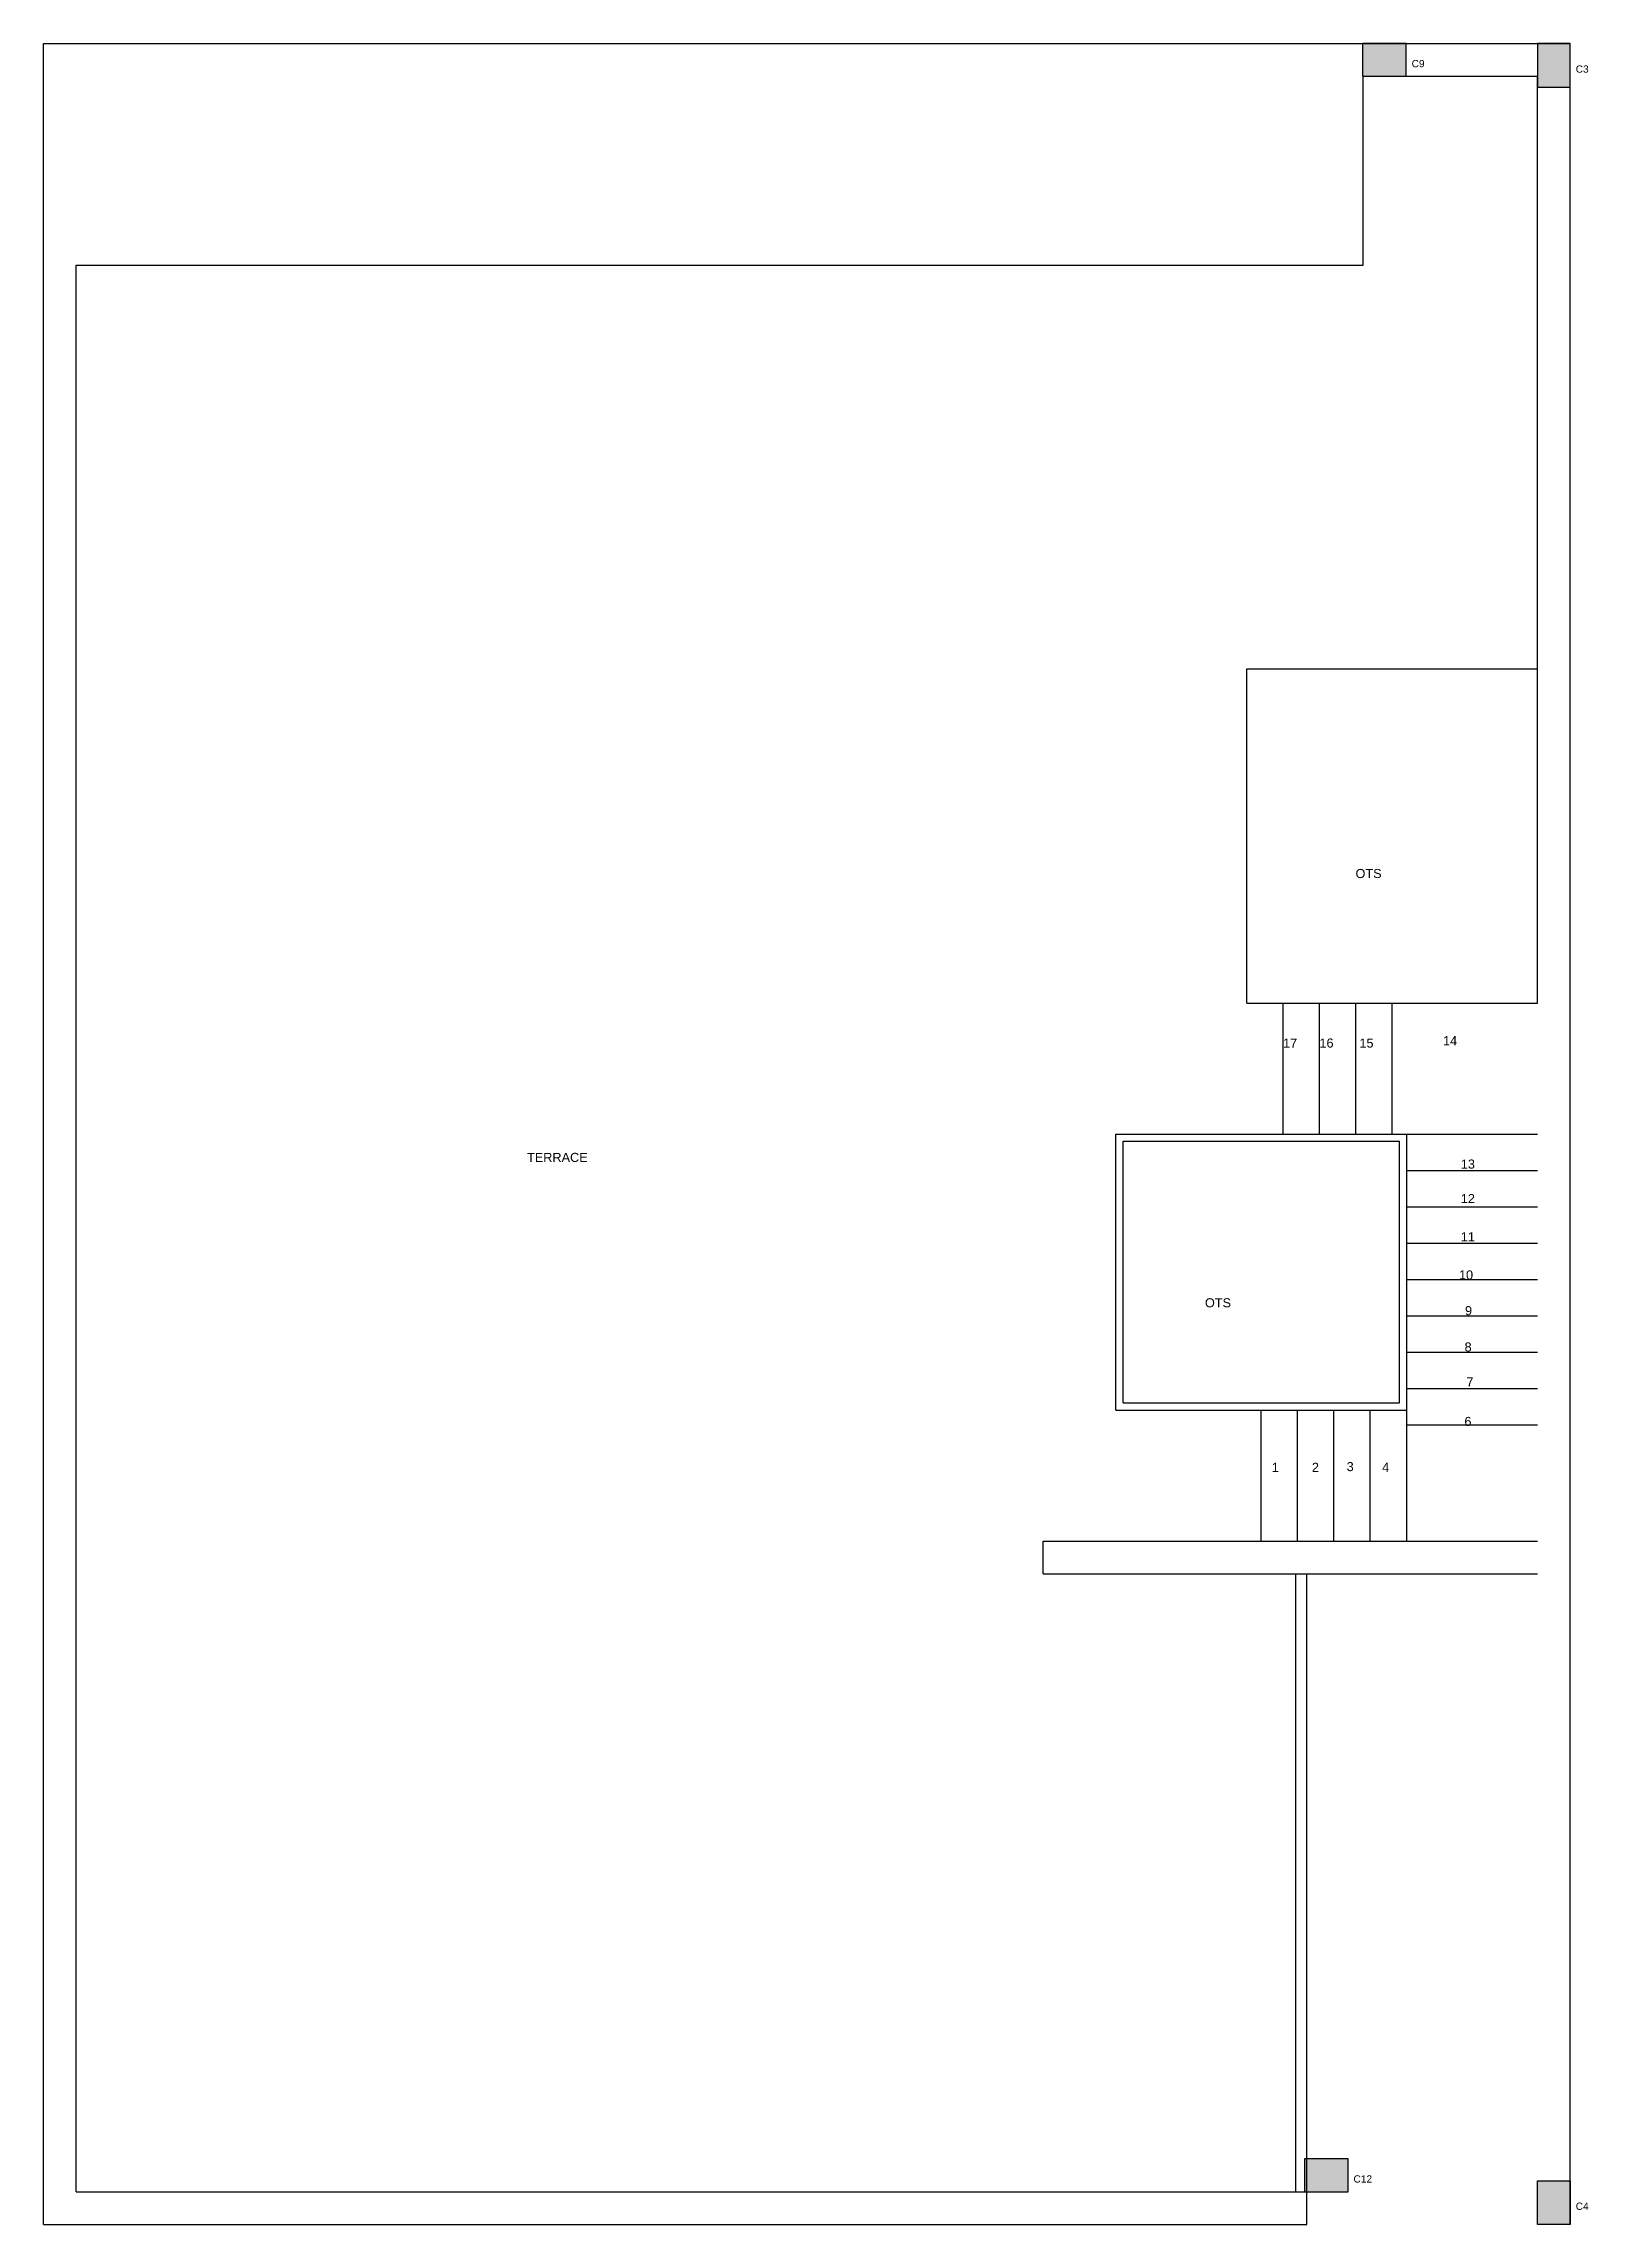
# Model space of a CAD drawing. Header units: inches. Extents: x 0 to 1471, y 0 to 600.
# Drawn here: x 1046 to 1471, y 0 to 600 of the extents above; entities that cross this region are included whole.
import ezdxf

# ---------------------------------------------------------------- set-up
doc = ezdxf.new("R2010")
doc.units = ezdxf.units.IN
doc.header["$MEASUREMENT"] = 0
for name, color, linetype in [('Boundary', 7, 'Continuous'), ('OTS1', 7, 'Continuous'), ('OTS2', 7, 'Continuous'), ('Staircase', 7, 'Continuous'), ('Staircase_innerwall', 7, 'Continuous'), ('Staircase_outertwall', 7, 'Continuous'), ('Terrace', 7, 'Continuous')]:
    doc.layers.add(name, color=color, linetype=linetype)
doc.styles.get("Standard").update_dxf_attribs({"font": 'arial.ttf'})

msp = doc.modelspace()

# ---------------------------------------------------------------- texts
at = {"color": 3, "char_height": 2, "attachment_point": 1}
for s, insert in [('C9', (1422.5, 595.5)), ('C3', (1467.64, 594)), ('C12', (1406.5, 13.5)), ('C4', (1467.64, 6))]:
    msp.add_mtext(s, dxfattribs=dict(at, insert=insert))
at = {"layer": 'OTS1', "insert": (1407.07, 372.92), "char_height": 2.5, "attachment_point": 1}
msp.add_mtext('OTS', dxfattribs=at)
at = {"layer": 'OTS2', "insert": (1365.64, 254.81), "char_height": 2.5, "attachment_point": 1}
msp.add_mtext('OTS', dxfattribs=at)
at = {"layer": 'Staircase', "char_height": 2.5, "attachment_point": 1}
for s, insert in [('17', (1387.14, 326.27)), ('16', (1397.14, 326.27)), ('15', (1408.14, 326.27)), ('14', (1431.14, 326.92)), ('13', (1436.03, 292.98)), ('12', (1436.03, 283.48)), ('11', (1436.03, 272.98)), ('10', (1435.53, 262.48)), ('9', (1437.19, 252.66)), ('8', (1437.07, 242.66)), ('7', (1437.57, 233.03)), ('6', (1437.03, 222.16)), ('1', (1384.03, 209.55)), ('2', (1395.07, 209.55)), ('3', (1404.63, 209.74)), ('4', (1414.38, 209.55))]:
    msp.add_mtext(s, dxfattribs=dict(at, insert=insert))
at = {"layer": 'Terrace', "insert": (1179.14, 294.81), "char_height": 2.5, "attachment_point": 1}
msp.add_mtext('TERRACE', dxfattribs=at)

# ---------------------------------------------------------------- hatches: boundary and pattern name
for points in [[(1466.14, 600), (1457.14, 600), (1457.14, 588), (1466.14, 588), (1466.14, 600)], [(1409, 591), (1421, 591), (1421, 600), (1409, 600), (1409, 591)], [(1393, 9), (1405, 9), (1405, 18), (1393, 18), (1393, 9)], [(1466.14, 0), (1457.14, 0), (1457.14, 12), (1466.14, 12), (1466.14, 0)]]:
    msp.add_hatch(color=1).paths.add_polyline_path(points)

# ---------------------------------------------------------------- linework, layer by layer
at = {"color": 1}
for points in [[(1466.14, 600), (1457.14, 600), (1457.14, 588), (1466.14, 588), (1466.14, 600)], [(1466.14, 0), (1457.14, 0), (1457.14, 12), (1466.14, 12), (1466.14, 0)]]:
    msp.add_lwpolyline(points, close=True, dxfattribs=at)
for points in [[(1409, 591), (1421, 591), (1421, 600), (1409, 600), (1409, 591)], [(1393, 9), (1405, 9), (1405, 18), (1393, 18), (1393, 9)]]:
    msp.add_lwpolyline(points, close=True)
at = {"layer": 'Boundary', "true_color": 0xf0f0f0}
for p, q in [((1046.14, 0), (1046.14, 600)), ((1046.14, 600), (1466.14, 600)), ((1466.14, 0), (1466.14, 600)), ((1046.14, 0), (1393.64, 0))]:
    msp.add_line(p, q, dxfattribs=at)
at = {"layer": 'OTS1', "true_color": 0xf0f0f0}
for p, q in [((1377.14, 428), (1457.14, 428)), ((1377.14, 336), (1377.14, 428))]:
    msp.add_line(p, q, dxfattribs=at)
at = {"layer": 'OTS2', "true_color": 0xf0f0f0}
for p, q in [((1343.14, 226), (1343.14, 298)), ((1343.14, 298), (1419.14, 298)), ((1419.14, 226), (1419.14, 298)), ((1343.14, 226), (1419.14, 226))]:
    msp.add_line(p, q, dxfattribs=at)
at = {"layer": 'Staircase', "true_color": 0xf0f0f0}
for p, q in [((1387.14, 300), (1387.14, 336)), ((1397.14, 300), (1397.14, 336)), ((1407.14, 300), (1407.14, 336)), ((1417.14, 300), (1417.14, 336)), ((1421.14, 300), (1457.14, 300)), ((1421.14, 290), (1457.14, 290)), ((1421.14, 280), (1457.14, 280)), ((1421.14, 270), (1457.14, 270)), ((1421.14, 260), (1457.14, 260)), ((1421.14, 250), (1457.14, 250)), ((1421.14, 240), (1457.14, 240)), ((1421.14, 230), (1457.14, 230)), ((1381.14, 188), (1381.14, 224)), ((1391.14, 188), (1391.14, 224)), ((1401.14, 188), (1401.14, 224)), ((1411.14, 188), (1411.14, 224)), ((1421.14, 220), (1457.14, 220))]:
    msp.add_line(p, q, dxfattribs=at)
at = {"layer": 'Staircase_innerwall', "true_color": 0xf0f0f0}
for p, q in [((1421.14, 188), (1421.14, 300)), ((1341.14, 224), (1421.14, 224))]:
    msp.add_line(p, q, dxfattribs=at)
at = {"layer": 'Staircase_outertwall', "true_color": 0xf0f0f0}
for p, q in [((1377.14, 336), (1457.14, 336)), ((1321.14, 188), (1457.14, 188))]:
    msp.add_line(p, q, dxfattribs=at)
at = {"layer": 'Terrace', "true_color": 0xf0f0f0}
for p, q in [((1409.14, 539), (1409.14, 591)), ((1409.14, 591), (1457.14, 591)), ((1457.14, 336), (1457.14, 591)), ((1055.14, 9), (1055.14, 539)), ((1055.14, 539), (1409.14, 539)), ((1341.14, 224), (1341.14, 300)), ((1341.14, 300), (1421.14, 300)), ((1321.14, 179), (1321.14, 188)), ((1321.14, 179), (1457.14, 179)), ((1390.64, 9), (1390.64, 179)), ((1393.64, 0), (1393.64, 179)), ((1055.14, 9), (1393.64, 9))]:
    msp.add_line(p, q, dxfattribs=at)

msp.set_redraw_order([(e.dxf.handle, doc.entitydb.next_handle()) for e in msp.query("TEXT MTEXT ATTDEF DIMENSION ARC_DIMENSION")])  # texts and dimensions are drawn at this point

doc.saveas('drawing.dxf')
